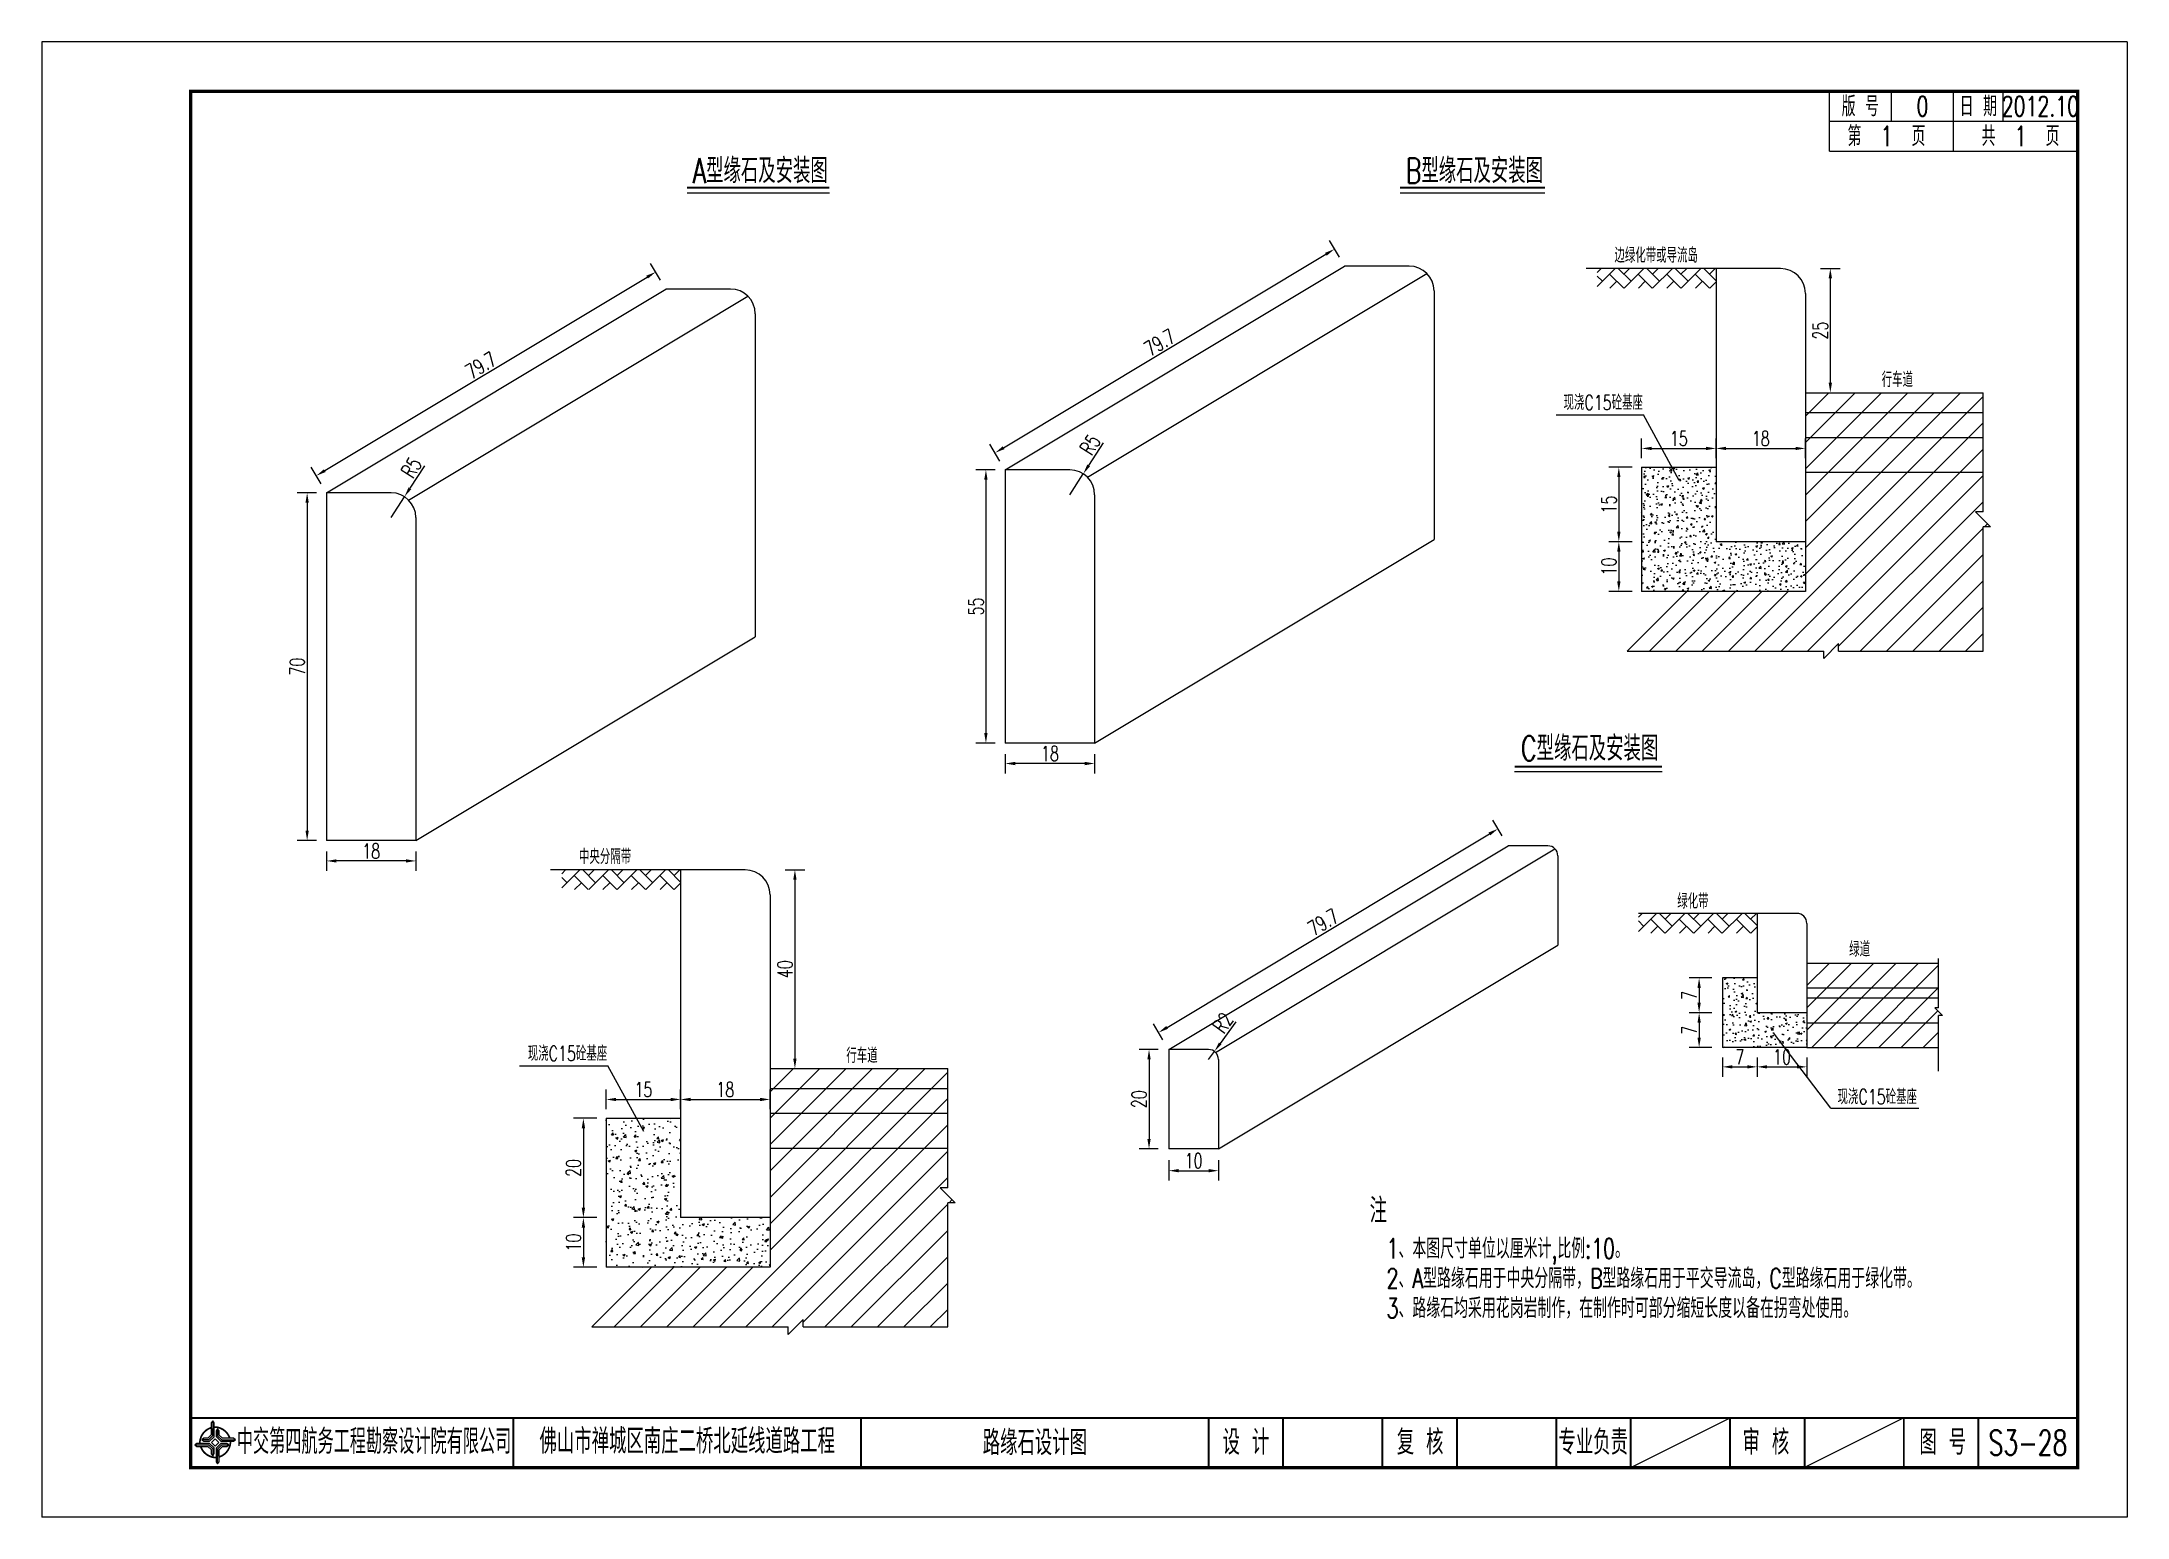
# Model space of a CAD drawing. Header units: millimetres. Extents: x 1502 to 1922, y 533 to 830.
import ezdxf
from ezdxf.enums import TextEntityAlignment as Align

# ---------------------------------------------------------------- set-up
doc = ezdxf.new("R2010")
doc.units = ezdxf.units.MM
doc.header["$LTSCALE"] = 5
doc.linetypes.add('HIDDEN', pattern=[0.375, 0.25, -0.125])
for name, color, linetype in [('1', 3, 'Continuous'), ('2', 2, 'HIDDEN'), ('图框', 7, 'Continuous'), ('尺寸', 2, 'Continuous'), ('尺寸标注', 2, 'Continuous'), ('文字字符', 7, 'Continuous'), ('路面结构', 2, 'Continuous')]:
    doc.layers.add(name, color=color, linetype=linetype)
doc.styles.get("Standard").update_dxf_attribs({"font": 'simplex1.shx', "width": 0.7, "bigfont": 'hztxt.shx'})
doc.dimstyles.new('比例1：10', dxfattribs={"dimtxt": 3, "dimasz": 2, "dimexe": 2, "dimexo": 1, "dimgap": 0.5, "dimtad": 1, "dimzin": 13, "dimdsep": 46, "dimtxsty": 'Standard', "dimcen": -0.09, "dimclrd": 4, "dimclre": 4, "dimclrt": 7, "dimaunit": 1, "dimazin": 0, "dimtfac": 0.0005, "dimtix": 1, "dimtmove": 2, "dimatfit": 3, "dimfxl": 0, "dimtolj": 1, "dimtzin": 13, "dimarcsym": 0})

msp = doc.modelspace()

# ---------------------------------------------------------------- texts
at = {"layer": '图框'}
for s, height, width, p in [('版 号', 4, 0.7, (1868.595, 817.412)), ('0', 4, 0.7, (1881.095, 817.412)), ('日 期', 4, 0.7, (1892.345, 817.412)), ('2012.10', 4, 0.7, (1904.845, 817.412)), ('中交第四航务工程勘察设计院有限公司', 5, 0.65, (1569.275, 548.66)), ('佛山市禅城区南庄二桥北延线道路工程', 5, 0.7, (1632.345, 548.727)), ('设 计', 5, 0.7, (1744.845, 548.507)), ('复 核', 5, 0.7, (1779.94, 548.507)), ('专业负责', 5, 0.7, (1814.791, 548.507)), ('审 核', 5, 0.7, (1849.565, 548.507)), ('图 号', 5, 0.7, (1885.184, 548.507))]:
    msp.add_text(s, height=height, dxfattribs=dict(at, width=width)).set_placement(p, align=Align.MIDDLE_CENTER)
at = {"layer": '文字字符', "width": 0.7}
for s, p in [('A型缘石及安装图', (1633.446, 801.957)), ('B型缘石及安装图', (1777.036, 801.957)), ('C型缘石及安装图', (1800.245, 685.687)), ('注', (1769.771, 592.651))]:
    msp.add_text(s, height=5, dxfattribs=at).set_placement(p)
at = {"layer": '文字字符', "color": 7, "width": 0.7}
for s, height, p in [('边绿化带或导流岛', 3, (1819.068, 785.933)), ('行车道', 3, (1872.897, 760.904)), ('现浇C15砼基座', 3, (1808.817, 756.3)), ('中央分隔带', 3, (1610.551, 664.889)), ('绿化带', 3, (1831.719, 655.913)), ('绿道', 3, (1866.344, 646.264)), ('现浇C15砼基座', 3, (1600.235, 625.272)), ('行车道', 3, (1664.38, 624.86)), ('现浇C15砼基座', 3, (1864.001, 616.56)), ('1、本图尺寸单位以厘米计,比例:10。', 4, (1773.174, 585.507)), ('2、A型路缘石用于中央分隔带，B型路缘石用于平交导流岛，C型路缘石用于绿化带。', 4, (1773.174, 579.507)), ('3、路缘石均采用花岗岩制作，在制作时可部分缩短长度以备在拐弯处使用。', 4, (1773.174, 573.507))]:
    msp.add_text(s, height=height, dxfattribs=at).set_placement(p)

# ---------------------------------------------------------------- blocks, each defined once
blk = doc.blocks.new('*D0')
at = {"layer": 'DEFPOINTS', "color": 0, "linetype": 'Continuous'}
for p in [(1712.1, 743.44), (1709.39, 739.24)]:
    blk.add_point(p, dxfattribs=at)
at = {"layer": '尺寸标注', "color": 4, "linetype": 'Continuous', "lineweight": -2}
for p, q in [((1716.09, 749.65), (1713.18, 745.13)), ((1709.39, 739.24), (1712.1, 743.44))]:
    blk.add_line(p, q, dxfattribs=at)
at = {"layer": '尺寸标注', "color": 4, "linetype": 'Continuous'}
blk.add_solid([(1712.9, 745.31), (1713.46, 744.95), (1712.1, 743.44)], dxfattribs=at)
at = {"layer": '尺寸标注', "color": 7, "linetype": 'Continuous', "insert": (1713.49, 749.31), "char_height": 3, "attachment_point": 5, "rotation": 57.2609}
blk.add_mtext('\\A1;R5', dxfattribs=at)
blk = doc.blocks.new('*D1')
at = {"layer": 'DEFPOINTS', "color": 0, "linetype": 'Continuous'}
for p in [(1840.81, 626.96), (1847.81, 626.96), (1847.81, 624.07)]:
    blk.add_point(p, dxfattribs=at)
at = {"layer": '尺寸标注', "color": 4, "linetype": 'Continuous', "lineweight": -2}
for p, q in [((1840.81, 625.96), (1840.81, 622.07)), ((1847.81, 625.96), (1847.81, 622.07)), ((1842.81, 624.07), (1845.81, 624.07))]:
    blk.add_line(p, q, dxfattribs=at)
at = {"layer": '尺寸标注', "color": 4, "linetype": 'Continuous'}
for points in [[(1842.81, 624.4), (1842.81, 623.74), (1840.81, 624.07)], [(1845.81, 624.4), (1845.81, 623.74), (1847.81, 624.07)]]:
    blk.add_solid(points, dxfattribs=at)
at = {"layer": '尺寸标注', "color": 7, "linetype": 'Continuous', "insert": (1844.31, 626.07), "char_height": 3, "attachment_point": 5}
blk.add_mtext('\\A1;7', dxfattribs=at)
blk = doc.blocks.new('*D2')
at = {"layer": 'DEFPOINTS', "color": 0, "linetype": 'Continuous'}
for p in [(1847.81, 626.96), (1857.81, 626.96), (1857.81, 624.07)]:
    blk.add_point(p, dxfattribs=at)
at = {"layer": '尺寸标注', "color": 4, "linetype": 'Continuous', "lineweight": -2}
for p, q in [((1847.81, 625.96), (1847.81, 622.07)), ((1857.81, 625.96), (1857.81, 622.07)), ((1849.81, 624.07), (1855.81, 624.07))]:
    blk.add_line(p, q, dxfattribs=at)
at = {"layer": '尺寸标注', "color": 4, "linetype": 'Continuous'}
for points in [[(1849.81, 624.4), (1849.81, 623.74), (1847.81, 624.07)], [(1855.81, 624.4), (1855.81, 623.74), (1857.81, 624.07)]]:
    blk.add_solid(points, dxfattribs=at)
at = {"layer": '尺寸标注', "color": 7, "linetype": 'Continuous', "insert": (1852.81, 626.07), "char_height": 3, "attachment_point": 5}
blk.add_mtext('\\A1;10', dxfattribs=at)
blk = doc.blocks.new('*D3')
at = {"layer": 'DEFPOINTS', "color": 0, "linetype": 'Continuous'}
for p in [(1839.65, 641.96), (1836.12, 634.96), (1839.65, 634.96)]:
    blk.add_point(p, dxfattribs=at)
at = {"layer": '尺寸标注', "color": 4, "linetype": 'Continuous', "lineweight": -2}
for p, q in [((1838.65, 641.96), (1834.12, 641.96)), ((1836.12, 639.96), (1836.12, 636.96)), ((1838.65, 634.96), (1834.12, 634.96))]:
    blk.add_line(p, q, dxfattribs=at)
at = {"layer": '尺寸标注', "color": 4, "linetype": 'Continuous'}
for points in [[(1835.79, 639.96), (1836.45, 639.96), (1836.12, 641.96)], [(1835.79, 636.96), (1836.45, 636.96), (1836.12, 634.96)]]:
    blk.add_solid(points, dxfattribs=at)
at = {"layer": '尺寸标注', "color": 7, "linetype": 'Continuous', "insert": (1834.12, 638.46), "char_height": 3, "attachment_point": 5, "rotation": 90}
blk.add_mtext('\\A1;7', dxfattribs=at)
blk = doc.blocks.new('*D4')
at = {"layer": 'DEFPOINTS', "color": 0, "linetype": 'Continuous'}
for p in [(1839.65, 634.96), (1836.12, 627.96), (1839.65, 627.96)]:
    blk.add_point(p, dxfattribs=at)
at = {"layer": '尺寸标注', "color": 4, "linetype": 'Continuous', "lineweight": -2}
for p, q in [((1838.65, 634.96), (1834.12, 634.96)), ((1836.12, 632.96), (1836.12, 629.96)), ((1838.65, 627.96), (1834.12, 627.96))]:
    blk.add_line(p, q, dxfattribs=at)
at = {"layer": '尺寸标注', "color": 4, "linetype": 'Continuous'}
for points in [[(1835.79, 632.96), (1836.45, 632.96), (1836.12, 634.96)], [(1835.79, 629.96), (1836.45, 629.96), (1836.12, 627.96)]]:
    blk.add_solid(points, dxfattribs=at)
at = {"layer": '尺寸标注', "color": 7, "linetype": 'Continuous', "insert": (1834.12, 631.46), "char_height": 3, "attachment_point": 5, "rotation": 90}
blk.add_mtext('\\A1;7', dxfattribs=at)
blk = doc.blocks.new('*D5')
at = {"layer": 'DEFPOINTS', "color": 0, "linetype": 'Continuous'}
for p in [(1839.53, 748.55), (1824.53, 745.61), (1839.53, 745.61)]:
    blk.add_point(p, dxfattribs=at)
at = {"layer": '尺寸标注', "color": 4, "linetype": 'Continuous', "lineweight": -2}
for p, q in [((1824.53, 746.61), (1824.53, 750.55)), ((1826.53, 748.55), (1837.53, 748.55)), ((1839.53, 746.61), (1839.53, 750.55))]:
    blk.add_line(p, q, dxfattribs=at)
at = {"layer": '尺寸标注', "color": 4, "linetype": 'Continuous'}
for points in [[(1826.53, 748.88), (1826.53, 748.22), (1824.53, 748.55)], [(1837.53, 748.88), (1837.53, 748.22), (1839.53, 748.55)]]:
    blk.add_solid(points, dxfattribs=at)
at = {"layer": '尺寸标注', "color": 7, "linetype": 'Continuous', "insert": (1832.03, 750.55), "char_height": 3, "attachment_point": 5}
blk.add_mtext('\\A1;15', dxfattribs=at)
blk = doc.blocks.new('*D6')
at = {"layer": 'DEFPOINTS', "color": 0, "linetype": 'Continuous'}
for p in [(1823.63, 744.77), (1819.95, 729.77), (1823.63, 729.77)]:
    blk.add_point(p, dxfattribs=at)
at = {"layer": '尺寸标注', "color": 4, "linetype": 'Continuous', "lineweight": -2}
for p, q in [((1822.63, 744.77), (1817.95, 744.77)), ((1819.95, 742.77), (1819.95, 731.77)), ((1822.63, 729.77), (1817.95, 729.77))]:
    blk.add_line(p, q, dxfattribs=at)
at = {"layer": '尺寸标注', "color": 4, "linetype": 'Continuous'}
for points in [[(1819.62, 742.77), (1820.28, 742.77), (1819.95, 744.77)], [(1819.62, 731.77), (1820.28, 731.77), (1819.95, 729.77)]]:
    blk.add_solid(points, dxfattribs=at)
at = {"layer": '尺寸标注', "color": 7, "linetype": 'Continuous', "insert": (1817.95, 737.27), "char_height": 3, "attachment_point": 5, "rotation": 90}
blk.add_mtext('\\A1;15', dxfattribs=at)
blk = doc.blocks.new('*D7')
at = {"layer": 'DEFPOINTS', "color": 0, "linetype": 'Continuous'}
for p in [(1823.63, 729.77), (1819.95, 719.77), (1823.63, 719.77)]:
    blk.add_point(p, dxfattribs=at)
at = {"layer": '尺寸标注', "color": 4, "linetype": 'Continuous', "lineweight": -2}
for p, q in [((1822.63, 729.77), (1817.95, 729.77)), ((1819.95, 727.77), (1819.95, 721.77)), ((1822.63, 719.77), (1817.95, 719.77))]:
    blk.add_line(p, q, dxfattribs=at)
at = {"layer": '尺寸标注', "color": 4, "linetype": 'Continuous'}
for points in [[(1819.62, 727.77), (1820.28, 727.77), (1819.95, 729.77)], [(1819.62, 721.77), (1820.28, 721.77), (1819.95, 719.77)]]:
    blk.add_solid(points, dxfattribs=at)
at = {"layer": '尺寸标注', "color": 7, "linetype": 'Continuous', "insert": (1817.95, 724.77), "char_height": 3, "attachment_point": 5, "rotation": 90}
blk.add_mtext('\\A1;10', dxfattribs=at)
blk = doc.blocks.new('*D8')
at = {"layer": 'DEFPOINTS', "color": 0, "linetype": 'Continuous'}
for p in [(1857.53, 748.55), (1839.53, 745.61), (1857.53, 745.61)]:
    blk.add_point(p, dxfattribs=at)
at = {"layer": '尺寸标注', "color": 4, "linetype": 'Continuous', "lineweight": -2}
for p, q in [((1839.53, 746.61), (1839.53, 750.55)), ((1841.53, 748.55), (1855.53, 748.55)), ((1857.53, 746.61), (1857.53, 750.55))]:
    blk.add_line(p, q, dxfattribs=at)
at = {"layer": '尺寸标注', "color": 4, "linetype": 'Continuous'}
for points in [[(1841.53, 748.88), (1841.53, 748.22), (1839.53, 748.55)], [(1855.53, 748.88), (1855.53, 748.22), (1857.53, 748.55)]]:
    blk.add_solid(points, dxfattribs=at)
at = {"layer": '尺寸标注', "color": 7, "linetype": 'Continuous', "insert": (1848.53, 750.55), "char_height": 3, "attachment_point": 5}
blk.add_mtext('\\A1;18', dxfattribs=at)
blk = doc.blocks.new('*D9')
at = {"layer": 'DEFPOINTS', "color": 0, "linetype": 'Continuous'}
for p in [(1859.57, 784.77), (1859.57, 759.77), (1862.54, 759.77)]:
    blk.add_point(p, dxfattribs=at)
at = {"layer": '尺寸标注', "color": 4, "linetype": 'Continuous', "lineweight": -2}
for p, q in [((1860.57, 784.77), (1864.54, 784.77)), ((1862.54, 782.77), (1862.54, 761.77)), ((1860.57, 759.77), (1864.54, 759.77))]:
    blk.add_line(p, q, dxfattribs=at)
at = {"layer": '尺寸标注', "color": 4, "linetype": 'Continuous'}
for points in [[(1862.21, 782.77), (1862.88, 782.77), (1862.54, 784.77)], [(1862.21, 761.77), (1862.88, 761.77), (1862.54, 759.77)]]:
    blk.add_solid(points, dxfattribs=at)
at = {"layer": '尺寸标注', "color": 7, "linetype": 'Continuous', "insert": (1860.54, 772.27), "char_height": 3, "attachment_point": 5, "rotation": 90}
blk.add_mtext('\\A1;25', dxfattribs=at)
blk = doc.blocks.new('*D10')
at = {"layer": 'DEFPOINTS', "color": 0}
for p in [(1728.2, 627.56), (1725.34, 607.56), (1728.2, 607.56)]:
    blk.add_point(p, dxfattribs=at)
at = {"layer": '尺寸标注', "color": 4, "lineweight": -2}
for p, q in [((1727.2, 627.56), (1723.34, 627.56)), ((1725.34, 625.56), (1725.34, 609.56)), ((1727.2, 607.56), (1723.34, 607.56))]:
    blk.add_line(p, q, dxfattribs=at)
at = {"layer": '尺寸标注', "color": 4}
for points in [[(1725.01, 625.56), (1725.67, 625.56), (1725.34, 627.56)], [(1725.01, 609.56), (1725.67, 609.56), (1725.34, 607.56)]]:
    blk.add_solid(points, dxfattribs=at)
at = {"layer": '尺寸标注', "color": 7, "insert": (1723.34, 617.56), "char_height": 3, "attachment_point": 5, "rotation": 90}
blk.add_mtext('\\A1;20', dxfattribs=at)
blk = doc.blocks.new('*D11')
at = {"layer": 'DEFPOINTS', "color": 0}
for p in [(1795.61, 671.99), (1796.99, 669.69), (1728.64, 628.68)]:
    blk.add_point(p, dxfattribs=at)
at = {"layer": '尺寸标注', "color": 4, "lineweight": -2}
for p, q in [((1796.47, 670.54), (1794.58, 673.7)), ((1728.98, 632.01), (1793.89, 670.96)), ((1728.13, 629.54), (1726.23, 632.7))]:
    blk.add_line(p, q, dxfattribs=at)
at = {"layer": '尺寸标注', "color": 4}
for points in [[(1793.72, 671.24), (1794.06, 670.67), (1795.61, 671.99)], [(1728.81, 632.3), (1729.15, 631.73), (1727.26, 630.98)]]:
    blk.add_solid(points, dxfattribs=at)
at = {"layer": '尺寸标注', "color": 7, "insert": (1760.41, 653.2), "char_height": 3, "attachment_point": 5, "rotation": 30.9638}
blk.add_mtext('\\A1;79.7', dxfattribs=at)
blk = doc.blocks.new('*D12')
at = {"layer": 'DEFPOINTS', "color": 0}
for p in [(1738.5, 627.17), (1737.32, 625.56)]:
    blk.add_point(p, dxfattribs=at)
at = {"layer": '尺寸标注', "color": 4, "lineweight": -2}
for p, q in [((1742.85, 633.13), (1739.68, 628.79)), ((1737.32, 625.56), (1738.5, 627.17))]:
    blk.add_line(p, q, dxfattribs=at)
at = {"layer": '尺寸标注', "color": 4}
blk.add_solid([(1739.41, 628.98), (1739.95, 628.59), (1738.5, 627.17)], dxfattribs=at)
at = {"layer": '尺寸标注', "color": 7, "insert": (1740.24, 632.95), "char_height": 3, "attachment_point": 5, "rotation": 53.8425}
blk.add_mtext('\\A1;R2', dxfattribs=at)
blk = doc.blocks.new('*D13')
at = {"layer": 'DEFPOINTS', "color": 0}
for p in [(1729.32, 606.29), (1739.32, 606.29), (1739.32, 603.17)]:
    blk.add_point(p, dxfattribs=at)
at = {"layer": '尺寸标注', "color": 4, "lineweight": -2}
for p, q in [((1729.32, 605.29), (1729.32, 601.17)), ((1739.32, 605.29), (1739.32, 601.17)), ((1731.32, 603.17), (1737.32, 603.17))]:
    blk.add_line(p, q, dxfattribs=at)
at = {"layer": '尺寸标注', "color": 4}
for points in [[(1731.32, 603.51), (1731.32, 602.84), (1729.32, 603.17)], [(1737.32, 603.51), (1737.32, 602.84), (1739.32, 603.17)]]:
    blk.add_solid(points, dxfattribs=at)
at = {"layer": '尺寸标注', "color": 7, "insert": (1734.32, 605.17), "char_height": 3, "attachment_point": 5}
blk.add_mtext('\\A1;10', dxfattribs=at)
blk = doc.blocks.new('*D14')
at = {"layer": 'DEFPOINTS', "color": 0}
for p in [(1696.39, 688.01), (1696.39, 685.13), (1714.39, 688.01)]:
    blk.add_point(p, dxfattribs=at)
at = {"layer": '尺寸标注', "color": 4, "lineweight": -2}
for p, q in [((1696.39, 687.01), (1696.39, 683.13)), ((1712.39, 685.13), (1698.39, 685.13)), ((1714.39, 687.01), (1714.39, 683.13))]:
    blk.add_line(p, q, dxfattribs=at)
at = {"layer": '尺寸标注', "color": 4}
for points in [[(1698.39, 685.46), (1698.39, 684.79), (1696.39, 685.13)], [(1712.39, 685.46), (1712.39, 684.79), (1714.39, 685.13)]]:
    blk.add_solid(points, dxfattribs=at)
at = {"layer": '尺寸标注', "color": 7, "insert": (1705.39, 687.13), "char_height": 3, "attachment_point": 5}
blk.add_mtext('\\A1;18', dxfattribs=at)
blk = doc.blocks.new('*D15')
at = {"layer": 'DEFPOINTS', "color": 0}
for p in [(1695.38, 744.24), (1692.49, 689.24), (1695.38, 689.24)]:
    blk.add_point(p, dxfattribs=at)
at = {"layer": '尺寸标注', "color": 4, "lineweight": -2}
for p, q in [((1694.38, 744.24), (1690.49, 744.24)), ((1692.49, 742.24), (1692.49, 691.24)), ((1694.38, 689.24), (1690.49, 689.24))]:
    blk.add_line(p, q, dxfattribs=at)
at = {"layer": '尺寸标注', "color": 4}
for points in [[(1692.15, 742.24), (1692.82, 742.24), (1692.49, 744.24)], [(1692.15, 691.24), (1692.82, 691.24), (1692.49, 689.24)]]:
    blk.add_solid(points, dxfattribs=at)
at = {"layer": '尺寸标注', "color": 7, "insert": (1690.49, 716.74), "char_height": 3, "attachment_point": 5, "rotation": 90}
blk.add_mtext('\\A1;55', dxfattribs=at)
blk = doc.blocks.new('*D16')
at = {"layer": 'DEFPOINTS', "color": 0}
for p in [(1762.68, 788.67), (1764.18, 786.16), (1695.84, 745.16)]:
    blk.add_point(p, dxfattribs=at)
at = {"layer": '尺寸标注', "color": 4, "lineweight": -2}
for p, q in [((1763.67, 787.02), (1761.65, 790.38)), ((1696.05, 748.69), (1760.96, 787.64)), ((1695.32, 746.01), (1693.31, 749.38))]:
    blk.add_line(p, q, dxfattribs=at)
at = {"layer": '尺寸标注', "color": 4}
for points in [[(1760.79, 787.92), (1761.13, 787.35), (1762.68, 788.67)], [(1695.88, 748.98), (1696.22, 748.41), (1694.34, 747.66)]]:
    blk.add_solid(points, dxfattribs=at)
at = {"layer": '尺寸标注', "color": 7, "insert": (1727.48, 769.88), "char_height": 3, "attachment_point": 5, "rotation": 30.9638}
blk.add_mtext('\\A1;79.7', dxfattribs=at)
blk = doc.blocks.new('*D20')
at = {"layer": 'DEFPOINTS', "color": 0, "linetype": 'Continuous'}
for p in [(1575.41, 738.84), (1572.7, 734.63)]:
    blk.add_point(p, dxfattribs=at)
at = {"layer": '尺寸标注', "color": 4, "linetype": 'Continuous', "lineweight": -2}
for p, q in [((1579.4, 745.05), (1576.49, 740.52)), ((1572.7, 734.63), (1575.41, 738.84))]:
    blk.add_line(p, q, dxfattribs=at)
at = {"layer": '尺寸标注', "color": 4, "linetype": 'Continuous'}
blk.add_solid([(1576.21, 740.7), (1576.77, 740.34), (1575.41, 738.84)], dxfattribs=at)
at = {"layer": '尺寸标注', "color": 7, "linetype": 'Continuous', "insert": (1576.8, 744.71), "char_height": 3, "attachment_point": 5, "rotation": 57.2609}
blk.add_mtext('\\A1;R5', dxfattribs=at)
blk = doc.blocks.new('*D17')
at = {"layer": 'DEFPOINTS', "color": 0}
for p in [(1559.7, 668.41), (1577.7, 668.41), (1559.7, 665.52)]:
    blk.add_point(p, dxfattribs=at)
at = {"layer": '尺寸标注', "color": 4, "lineweight": -2}
for p, q in [((1559.7, 667.41), (1559.7, 663.52)), ((1575.7, 665.52), (1561.7, 665.52)), ((1577.7, 667.41), (1577.7, 663.52))]:
    blk.add_line(p, q, dxfattribs=at)
at = {"layer": '尺寸标注', "color": 4}
for points in [[(1561.7, 665.85), (1561.7, 665.19), (1559.7, 665.52)], [(1575.7, 665.85), (1575.7, 665.19), (1577.7, 665.52)]]:
    blk.add_solid(points, dxfattribs=at)
at = {"layer": '尺寸标注', "color": 7, "insert": (1568.7, 667.52), "char_height": 3, "attachment_point": 5}
blk.add_mtext('\\A1;18', dxfattribs=at)
blk = doc.blocks.new('*D18')
at = {"layer": 'DEFPOINTS', "color": 0}
for p in [(1558.69, 739.63), (1555.8, 669.63), (1558.69, 669.63)]:
    blk.add_point(p, dxfattribs=at)
at = {"layer": '尺寸标注', "color": 4, "lineweight": -2}
for p, q in [((1557.69, 739.63), (1553.8, 739.63)), ((1555.8, 737.63), (1555.8, 671.63)), ((1557.69, 669.63), (1553.8, 669.63))]:
    blk.add_line(p, q, dxfattribs=at)
at = {"layer": '尺寸标注', "color": 4}
for points in [[(1555.46, 737.63), (1556.13, 737.63), (1555.8, 739.63)], [(1555.46, 671.63), (1556.13, 671.63), (1555.8, 669.63)]]:
    blk.add_solid(points, dxfattribs=at)
at = {"layer": '尺寸标注', "color": 7, "insert": (1553.8, 704.63), "char_height": 3, "attachment_point": 5, "rotation": 90}
blk.add_mtext('\\A1;70', dxfattribs=at)
blk = doc.blocks.new('*D19')
at = {"layer": 'DEFPOINTS', "color": 0}
for p in [(1625.99, 784.06), (1627.49, 781.56), (1559.15, 740.55)]:
    blk.add_point(p, dxfattribs=at)
at = {"layer": '尺寸标注', "color": 4, "lineweight": -2}
for p, q in [((1626.98, 782.42), (1624.96, 785.78)), ((1559.36, 744.09), (1624.27, 783.03)), ((1558.63, 741.41), (1556.62, 744.77))]:
    blk.add_line(p, q, dxfattribs=at)
at = {"layer": '尺寸标注', "color": 4}
for points in [[(1624.1, 783.32), (1624.44, 782.75), (1625.99, 784.06)], [(1559.19, 744.37), (1559.53, 743.8), (1557.65, 743.06)]]:
    blk.add_solid(points, dxfattribs=at)
at = {"layer": '尺寸标注', "color": 7, "insert": (1590.79, 765.28), "char_height": 3, "attachment_point": 5, "rotation": 30.9638}
blk.add_mtext('\\A1;79.7', dxfattribs=at)
blk = doc.blocks.new('*D21')
at = {"layer": 'DEFPOINTS', "color": 0, "linetype": 'Continuous'}
for p in [(1631.01, 617.51), (1616.01, 614.57), (1631.01, 614.57)]:
    blk.add_point(p, dxfattribs=at)
at = {"layer": '尺寸标注', "color": 4, "linetype": 'Continuous', "lineweight": -2}
for p, q in [((1616.01, 615.57), (1616.01, 619.51)), ((1618.01, 617.51), (1629.01, 617.51)), ((1631.01, 615.57), (1631.01, 619.51))]:
    blk.add_line(p, q, dxfattribs=at)
at = {"layer": '尺寸标注', "color": 4, "linetype": 'Continuous'}
for points in [[(1618.01, 617.84), (1618.01, 617.17), (1616.01, 617.51)], [(1629.01, 617.84), (1629.01, 617.17), (1631.01, 617.51)]]:
    blk.add_solid(points, dxfattribs=at)
at = {"layer": '尺寸标注', "color": 7, "linetype": 'Continuous', "insert": (1623.51, 619.51), "char_height": 3, "attachment_point": 5}
blk.add_mtext('\\A1;15', dxfattribs=at)
blk = doc.blocks.new('*D22')
at = {"layer": 'DEFPOINTS', "color": 0, "linetype": 'Continuous'}
for p in [(1615.11, 613.72), (1611.43, 593.72), (1615.11, 593.72)]:
    blk.add_point(p, dxfattribs=at)
at = {"layer": '尺寸标注', "color": 4, "linetype": 'Continuous', "lineweight": -2}
for p, q in [((1614.11, 613.72), (1609.43, 613.72)), ((1611.43, 611.72), (1611.43, 595.72)), ((1614.11, 593.72), (1609.43, 593.72))]:
    blk.add_line(p, q, dxfattribs=at)
at = {"layer": '尺寸标注', "color": 4, "linetype": 'Continuous'}
for points in [[(1611.1, 611.72), (1611.77, 611.72), (1611.43, 613.72)], [(1611.1, 595.72), (1611.77, 595.72), (1611.43, 593.72)]]:
    blk.add_solid(points, dxfattribs=at)
at = {"layer": '尺寸标注', "color": 7, "linetype": 'Continuous', "insert": (1609.43, 603.72), "char_height": 3, "attachment_point": 5, "rotation": 90}
blk.add_mtext('\\A1;20', dxfattribs=at)
blk = doc.blocks.new('*D23')
at = {"layer": 'DEFPOINTS', "color": 0, "linetype": 'Continuous'}
for p in [(1615.11, 593.72), (1611.43, 583.72), (1615.11, 583.72)]:
    blk.add_point(p, dxfattribs=at)
at = {"layer": '尺寸标注', "color": 4, "linetype": 'Continuous', "lineweight": -2}
for p, q in [((1614.11, 593.72), (1609.43, 593.72)), ((1611.43, 591.72), (1611.43, 585.72)), ((1614.11, 583.72), (1609.43, 583.72))]:
    blk.add_line(p, q, dxfattribs=at)
at = {"layer": '尺寸标注', "color": 4, "linetype": 'Continuous'}
for points in [[(1611.1, 591.72), (1611.77, 591.72), (1611.43, 593.72)], [(1611.1, 585.72), (1611.77, 585.72), (1611.43, 583.72)]]:
    blk.add_solid(points, dxfattribs=at)
at = {"layer": '尺寸标注', "color": 7, "linetype": 'Continuous', "insert": (1609.43, 588.72), "char_height": 3, "attachment_point": 5, "rotation": 90}
blk.add_mtext('\\A1;10', dxfattribs=at)
blk = doc.blocks.new('*D24')
at = {"layer": 'DEFPOINTS', "color": 0, "linetype": 'Continuous'}
for p in [(1649.01, 617.51), (1631.01, 614.57), (1649.01, 614.57)]:
    blk.add_point(p, dxfattribs=at)
at = {"layer": '尺寸标注', "color": 4, "linetype": 'Continuous', "lineweight": -2}
for p, q in [((1631.01, 615.57), (1631.01, 619.51)), ((1633.01, 617.51), (1647.01, 617.51)), ((1649.01, 615.57), (1649.01, 619.51))]:
    blk.add_line(p, q, dxfattribs=at)
at = {"layer": '尺寸标注', "color": 4, "linetype": 'Continuous'}
for points in [[(1633.01, 617.84), (1633.01, 617.17), (1631.01, 617.51)], [(1647.01, 617.84), (1647.01, 617.17), (1649.01, 617.51)]]:
    blk.add_solid(points, dxfattribs=at)
at = {"layer": '尺寸标注', "color": 7, "linetype": 'Continuous', "insert": (1640.01, 619.51), "char_height": 3, "attachment_point": 5}
blk.add_mtext('\\A1;18', dxfattribs=at)
blk = doc.blocks.new('*D25')
at = {"layer": 'DEFPOINTS', "color": 0, "linetype": 'Continuous'}
for p in [(1651.05, 663.72), (1651.05, 623.72), (1654.03, 623.72)]:
    blk.add_point(p, dxfattribs=at)
at = {"layer": '尺寸标注', "color": 4, "linetype": 'Continuous', "lineweight": -2}
for p, q in [((1652.05, 663.72), (1656.03, 663.72)), ((1654.03, 661.72), (1654.03, 625.72)), ((1652.05, 623.72), (1656.03, 623.72))]:
    blk.add_line(p, q, dxfattribs=at)
at = {"layer": '尺寸标注', "color": 4, "linetype": 'Continuous'}
for points in [[(1653.69, 661.72), (1654.36, 661.72), (1654.03, 663.72)], [(1653.69, 625.72), (1654.36, 625.72), (1654.03, 623.72)]]:
    blk.add_solid(points, dxfattribs=at)
at = {"layer": '尺寸标注', "color": 7, "linetype": 'Continuous', "insert": (1652.03, 643.72), "char_height": 3, "attachment_point": 5, "rotation": 90}
blk.add_mtext('\\A1;40', dxfattribs=at)
blk = doc.blocks.new('series')
at = {"width": 0.75}
for tag, height, p in [('页码', 4, (-35, -19)), ('图名', 5, (-220, -282)), ('图号', 5, (-20, -282))]:
    blk.add_attdef(tag, text='', height=height, dxfattribs=at).set_placement(p, align=Align.MIDDLE_CENTER)
blk = doc.blocks.new('tb')
at = {"lineweight": -3}
h = blk.add_hatch(color=256, dxfattribs=at)
h.paths.add_polyline_path([(-1.23, -0.13), (-3.78, -0.14), (-4.14, -0.41), (-1.4, -0.44), (-0.56, -1.24), (-0.54, -2.62), (-0.27, -2.2), (-0.26, -1.06)])
h.paths.add_polyline_path([(0.13, -1.08), (0.14, -3.86), (0.41, -4.26), (0.44, -1.24), (1.25, -0.43), (2.66, -0.43), (2.26, -0.16), (1.07, -0.15)])
h.paths.add_polyline_path([(1.08, 0.3), (3.62, 0.3), (4.02, 0.56), (1.25, 0.57), (0.43, 1.39), (0.43, 2.8), (0.16, 2.41), (0.15, 1.24)])
h.paths.add_polyline_path([(-0.28, 1.21), (-0.28, 3.99), (-0.56, 4.39), (-0.57, 1.41), (-1.38, 0.6), (-2.74, 0.56), (-2.33, 0.3), (-1.2, 0.29)])
for p, q in [((-0.56, 4.39), (-0.57, 1.41)), ((-1.38, 0.6), (-2.74, 0.56)), ((-0.57, 1.41), (-1.38, 0.6)), ((0.43, 2.8), (0.43, 1.39)), ((0.43, 1.39), (1.25, 0.57)), ((1.25, 0.57), (4.02, 0.56)), ((-4.14, -0.41), (-1.4, -0.44)), ((-1.4, -0.44), (-0.56, -1.24)), ((-0.56, -1.24), (-0.54, -2.62)), ((0.41, -4.26), (0.44, -1.24)), ((0.44, -1.24), (1.25, -0.43)), ((1.25, -0.43), (2.66, -0.43))]:
    blk.add_line(p, q, dxfattribs=at)
at = {"lineweight": -3, "flags": 128}
for points in [[(-0.9, 3.99), (-0.9, 1.58), (-1.53, 0.91), (-2.34, 0.91), (-2.74, 0.56), (-2.33, 0.3), (-1.2, 0.29), (-0.28, 1.21), (-0.28, 3.99), (-0.56, 4.39)], [(-0.04, 0.77), (0.68, 0.04), (-0.04, -0.69), (-0.77, 0.05)], [(3.62, 0.92), (1.43, 0.92), (0.77, 1.54), (0.77, 2.38), (0.43, 2.8), (0.16, 2.41), (0.15, 1.24), (1.08, 0.3), (3.62, 0.3), (4.02, 0.56)], [(-3.73, -0.76), (-1.54, -0.76), (-0.89, -1.39), (-0.89, -2.21), (-0.54, -2.62), (-0.27, -2.2), (-0.26, -1.06), (-1.23, -0.13), (-3.78, -0.14), (-4.14, -0.41)], [(0.75, -3.85), (0.75, -1.43), (1.4, -0.78), (2.26, -0.78), (2.66, -0.43), (2.26, -0.16), (1.07, -0.15), (0.13, -1.08), (0.14, -3.86), (0.41, -4.26)]]:
    blk.add_lwpolyline(points, close=True, dxfattribs=at)
at = {"lineweight": -3, "const_width": 0.35, "flags": 128}
for points in [[(-0.9, 3.02, 0.324167), (-3.16, -0.14)], [(2.88, 0.92, 0.324403), (-0.24, 3.15)], [(0.75, -2.86, 0.325418), (3.02, 0.26)], [(-2.98, -0.76, 0.322976), (0.14, -2.98)]]:
    blk.add_lwpolyline(points, format="xyb", dxfattribs=at)
blk = doc.blocks.new('123')
at = {"color": 7}
for p, q in [((1502.34, 830.41), (1502.34, 533.41)), ((1502.34, 830.41), (1502.34, 533.41)), ((1502.34, 830.41), (1502.34, 533.41)), ((1922.34, 830.41), (1502.34, 830.41)), ((1502.34, 830.41), (1502.34, 533.41)), ((1922.34, 830.41), (1922.34, 533.41)), ((1922.34, 533.41), (1502.34, 533.41)), ((1922.34, 533.41), (1502.34, 533.41))]:
    blk.add_line(p, q, dxfattribs=at)

# ---------------------------------------------------------------- dimensions: what is measured, and where the dimension line sits
at = {"layer": '尺寸标注'}
for p1, p2, distance, picture, middle in [((1695.839, 745.157), (1764.181, 786.162), 2.922, '*D16', (1727.478, 769.88)), ((1559.149, 740.552), (1627.492, 781.558), 2.922, '*D19', (1590.788, 765.276)), ((1728.644, 628.681), (1796.986, 669.687), 2.683, '*D11', (1760.405, 653.2))]:
    dim = msp.add_aligned_dim(p1=p1, p2=p2, distance=distance, dimstyle='比例1：10', override={"dimtxsty": 'Standard'}, dxfattribs=at)
    dim.commit()
    dim.dimension.update_dxf_attribs({"geometry": picture, "text_midpoint": middle})
at = {"layer": '尺寸标注', "linetype": 'Continuous', "ltscale": 2}
dim = msp.add_linear_dim(base=(1862.545, 759.768), p1=(1859.568, 784.768), p2=(1859.568, 759.768), angle=90, text='25', dimstyle='比例1：10', override={"dimtxsty": 'Standard'}, dxfattribs=at)
dim.commit()
dim.dimension.update_dxf_attribs({"geometry": '*D9', "text_midpoint": (1860.545, 772.268)})
for center, mpoint, picture, middle in [((1709.391, 739.237), (1712.095, 743.443), '*D0', (1713.49, 749.311)), ((1572.701, 734.633), (1575.405, 738.838), '*D20', (1576.8, 744.706))]:
    dim = msp.add_radius_dim(center=center, mpoint=mpoint, dimstyle='比例1：10', override={"dimtxsty": 'Standard'}, dxfattribs=at)
    dim.commit()
    dim.dimension.update_dxf_attribs({"geometry": picture, "text_midpoint": middle})
for base, p1, p2, picture, middle in [((1839.527, 748.551), (1824.527, 745.611), (1839.527, 745.611), '*D5', (1832.027, 750.551)), ((1857.527, 748.551), (1839.527, 745.611), (1857.527, 745.611), '*D8', (1848.527, 750.551)), ((1847.809, 624.07), (1840.809, 626.958), (1847.809, 626.958), '*D1', (1844.309, 626.07)), ((1857.809, 624.07), (1847.809, 626.958), (1857.809, 626.958), '*D2', (1852.809, 626.07)), ((1631.01, 617.507), (1616.01, 614.567), (1631.01, 614.567), '*D21', (1623.51, 619.507)), ((1649.01, 617.507), (1631.01, 614.567), (1649.01, 614.567), '*D24', (1640.01, 619.507))]:
    dim = msp.add_linear_dim(base=base, p1=p1, p2=p2, dimstyle='比例1：10', override={"dimtxsty": 'Standard'}, dxfattribs=at)
    dim.commit()
    dim.dimension.update_dxf_attribs({"geometry": picture, "text_midpoint": middle})
at = {"layer": '尺寸标注'}
for base, p1, p2, picture, middle in [((1692.488, 689.237), (1695.377, 744.237), (1695.377, 689.237), '*D15', (1690.488, 716.737)), ((1555.798, 669.633), (1558.688, 739.633), (1558.688, 669.633), '*D18', (1553.798, 704.633)), ((1725.339, 607.557), (1728.196, 627.557), (1728.196, 607.557), '*D10', (1723.339, 617.557))]:
    dim = msp.add_linear_dim(base=base, p1=p1, p2=p2, angle=90, dimstyle='比例1：10', override={"dimtxsty": 'Standard'}, dxfattribs=at)
    dim.commit()
    dim.dimension.update_dxf_attribs({"geometry": picture, "text_midpoint": middle})
at = {"layer": '尺寸标注', "linetype": 'Continuous', "ltscale": 2}
for base, p1, p2, picture, middle in [((1819.949, 729.768), (1823.625, 744.768), (1823.625, 729.768), '*D6', (1817.949, 737.268)), ((1819.949, 719.768), (1823.625, 729.768), (1823.625, 719.768), '*D7', (1817.949, 724.768)), ((1654.028, 623.724), (1651.051, 663.724), (1651.051, 623.724), '*D25', (1652.028, 643.724)), ((1836.121, 634.958), (1839.653, 641.958), (1839.653, 634.958), '*D3', (1834.121, 638.458)), ((1836.121, 627.958), (1839.653, 634.958), (1839.653, 627.958), '*D4', (1834.121, 631.458)), ((1611.432, 593.724), (1615.108, 613.724), (1615.108, 593.724), '*D22', (1609.432, 603.724)), ((1611.432, 583.724), (1615.108, 593.724), (1615.108, 583.724), '*D23', (1609.432, 588.724))]:
    dim = msp.add_linear_dim(base=base, p1=p1, p2=p2, angle=90, dimstyle='比例1：10', override={"dimtxsty": 'Standard'}, dxfattribs=at)
    dim.commit()
    dim.dimension.update_dxf_attribs({"geometry": picture, "text_midpoint": middle})
at = {"layer": '尺寸标注'}
for base, p1, p2, picture, middle in [((1696.391, 685.125), (1714.391, 688.012), (1696.391, 688.012), '*D14', (1705.391, 687.125)), ((1559.701, 665.521), (1577.701, 668.407), (1559.701, 668.407), '*D17', (1568.701, 667.521)), ((1739.318, 603.172), (1729.318, 606.292), (1739.318, 606.292), '*D13', (1734.318, 605.172))]:
    dim = msp.add_linear_dim(base=base, p1=p1, p2=p2, dimstyle='比例1：10', override={"dimtxsty": 'Standard'}, dxfattribs=at)
    dim.commit()
    dim.dimension.update_dxf_attribs({"geometry": picture, "text_midpoint": middle})
dim = msp.add_radius_dim(center=(1737.318, 625.557), mpoint=(1738.498, 627.171), dimstyle='比例1：10', override={"dimtxsty": 'Standard'}, dxfattribs=at)
dim.commit()
dim.dimension.update_dxf_attribs({"geometry": '*D12', "text_midpoint": (1740.241, 632.945)})

# ---------------------------------------------------------------- hatches: boundary and pattern name
at = {"layer": '2', "linetype": 'Continuous'}
h = msp.add_hatch(dxfattribs=at)
h.set_pattern_fill('ANSI31', color=2, scale=30, style=0)
h.set_pattern_definition([(45, (-3301.0784, 1806.6242), (-2.6516504, 2.6516504), [])])
h.paths.add_polyline_path([(1893.309, 750.768), (1893.309, 755.768), (1857.527, 755.768), (1857.527, 750.768)])
h.paths.add_polyline_path([(1893.309, 755.768), (1893.309, 759.768), (1857.527, 759.768), (1857.527, 755.768)])
h.paths.add_polyline_path([(1893.309, 743.768), (1893.309, 750.768), (1857.527, 750.768), (1857.527, 743.768)])
h.paths.add_polyline_path([(1857.527, 743.768), (1857.527, 729.768), (1857.527, 719.768), (1833.654, 719.768), (1821.654, 707.768), (1861.214, 707.768), (1861.214, 706.268), (1864.214, 709.268), (1864.214, 707.768), (1893.309, 707.768), (1893.309, 732.779), (1894.809, 732.779), (1891.809, 735.779), (1893.309, 735.779), (1893.309, 743.768)])
h = msp.add_hatch(dxfattribs=at)
h.set_pattern_fill('ANSI31', color=2, scale=30, style=0)
h.set_pattern_definition([(45, (-3509.5953, 1670.5803), (-2.6516504, 2.6516504), [])])
h.paths.add_polyline_path([(1684.792, 614.724), (1684.792, 619.724), (1649.01, 619.724), (1649.01, 614.724)])
h.paths.add_polyline_path([(1684.792, 619.724), (1684.792, 623.724), (1649.01, 623.724), (1649.01, 619.724)])
h.paths.add_polyline_path([(1684.792, 607.724), (1684.792, 614.724), (1649.01, 614.724), (1649.01, 607.724)])
h.paths.add_polyline_path([(1649.01, 607.724), (1649.01, 593.724), (1649.01, 583.724), (1625.137, 583.724), (1613.137, 571.724), (1652.697, 571.724), (1652.697, 570.224), (1655.697, 573.224), (1655.697, 571.724), (1684.792, 571.724), (1684.792, 596.735), (1686.292, 596.735), (1683.292, 599.735), (1684.792, 599.735), (1684.792, 607.724)])
at = {"layer": '尺寸'}
h = msp.add_hatch(dxfattribs=at)
h.set_pattern_fill('AR-HBONE', color=256, scale=0.02, style=0)
h.set_pattern_definition([(45, (1625.5624, 720.403), (3e-16, 2.873682), [6.096, -2.032]), (135, (1626.9992, 721.8398), (3e-16, 2.873682), [6.096, -2.032])])
h.paths.add_polyline_path([(1839.527, 784.768), (1815.597, 784.768), (1815.597, 780.788), (1839.527, 780.788)])
h = msp.add_hatch(dxfattribs=at)
h.set_pattern_fill('AR-HBONE', color=256, scale=0.02, style=0)
h.set_pattern_definition([(45, (1417.0455, 599.3591), (3e-16, 2.873682), [6.096, -2.032]), (135, (1418.4823, 600.796), (3e-16, 2.873682), [6.096, -2.032])])
h.paths.add_polyline_path([(1631.01, 663.724), (1607.08, 663.724), (1607.08, 659.744), (1631.01, 659.744)])
h = msp.add_hatch(dxfattribs=at)
h.set_pattern_fill('AR-HBONE', color=256, scale=0.02, style=0)
h.set_pattern_definition([(45, (1633.8445, 590.5926), (3e-16, 2.873682), [6.096, -2.032]), (135, (1635.2813, 592.0294), (3e-16, 2.873682), [6.096, -2.032])])
h.paths.add_polyline_path([(1847.809, 654.958), (1823.88, 654.958), (1823.88, 650.978), (1847.809, 650.978)])
h = msp.add_hatch(dxfattribs=at)
h.set_pattern_fill('ANSI31', color=256, style=0)
h.set_pattern_definition([(45, (1631.8445, 580.5926), (-2.245064, 2.245064), [])])
h.paths.add_polyline_path([(1884.348, 639.958), (1884.348, 644.958), (1857.809, 644.958), (1857.809, 639.958)])
h.paths.add_polyline_path([(1857.809, 639.958), (1857.809, 637.958), (1884.348, 637.958), (1884.348, 639.958)])
h.paths.add_polyline_path([(1857.809, 637.958), (1857.809, 632.958), (1884.348, 632.958), (1884.348, 634.423), (1885.098, 634.423), (1883.598, 635.923), (1884.348, 635.923), (1884.348, 637.958)])
h.paths.add_polyline_path([(1857.809, 632.958), (1857.809, 627.958), (1884.348, 627.958), (1884.348, 632.958)])
at = {"layer": '尺寸标注', "linetype": 'Continuous', "ltscale": 2}
h = msp.add_hatch(dxfattribs=at)
h.set_pattern_fill('AR-CONC', color=256, scale=0.5, style=0)
h.set_pattern_definition([(50, (-3301.0784, 1790.6338), (3.5863009, -0.3137607), [0.375, -4.125]), (355, (-3301.0784, 1790.6338), (-0.6937567, 3.7609607), [0.3, -3.3]), (100.4514, (-3300.7795, 1790.6077), (2.892547, 3.4471977), [0.318701, -3.5057106]), (46.1842, (-3301.0784, 1791.634), (5.3362052, -0.827595), [0.5625, -6.1875]), (96.6356, (-3300.6337, 1791.565), (4.6733135, 4.8705894), [0.4780514, -5.258565]), (351.1842, (-3301.0784, 1791.634), (4.67331, 4.870593), [0.45, -4.95]), (21, (-3300.5784, 1791.3838), (2.9845353, -2.0130945), [0.375, -4.125]), (326, (-3300.5784, 1791.3838), (1.2165767, 3.6257502), [0.3, -3.3]), (71.4514, (-3300.3297, 1791.216), (4.2011131, 1.6126525), [0.318701, -3.5057106]), (37.5, (-3301.0784, 1790.6338), (0.06079928, 1.66446927), [0, -3.26, 0, -3.35, 0, -3.3125]), (7.5, (-3301.0784, 1790.6338), (1.3153477, 1.97205856), [0, -1.91, 0, -3.185, 0, -1.2625]), (327.5, (-3302.1934, 1790.6338), (2.66911218, -0.11277436), [0, -1.25, 0, -3.9, 0, -5.175]), (317.5, (-3302.6934, 1790.6338), (2.9159308, 0.5005249), [0, -1.625, 0, -2.59, 0, -3.675])])
h.paths.add_polyline_path([(1839.527, 729.768), (1839.527, 744.768), (1824.527, 744.768), (1824.527, 719.768), (1857.527, 719.768), (1857.527, 729.768)])
h = msp.add_hatch(dxfattribs=at)
h.set_pattern_fill('AR-CONC', color=256, scale=0.5, style=0)
h.set_pattern_definition([(50, (-3293.1952, 1831.1703), (3.5863009, -0.3137607), [0.375, -4.125]), (355, (-3293.1952, 1831.1703), (-0.6937567, 3.7609607), [0.3, -3.3]), (100.4514, (-3292.8964, 1831.144), (2.892547, 3.4471977), [0.318701, -3.5057106]), (46.1842, (-3293.195, 1832.1703), (5.3362052, -0.827595), [0.5625, -6.1875]), (96.6356, (-3292.7505, 1832.1013), (4.6733135, 4.8705894), [0.4780514, -5.258565]), (351.1842, (-3293.195, 1832.1703), (4.67331, 4.870593), [0.45, -4.95]), (21, (-3292.6952, 1831.9203), (2.9845353, -2.0130945), [0.375, -4.125]), (326, (-3292.6952, 1831.9203), (1.2165767, 3.6257502), [0.3, -3.3]), (71.4514, (-3292.4465, 1831.7525), (4.2011131, 1.6126525), [0.318701, -3.5057106]), (37.5, (-3293.1952, 1831.1703), (0.06079928, 1.66446927), [0, -3.26, 0, -3.35, 0, -3.3125]), (7.5, (-3293.1952, 1831.1703), (1.3153477, 1.97205856), [0, -1.91, 0, -3.185, 0, -1.2625]), (327.5, (-3294.3102, 1831.1703), (2.66911218, -0.11277436), [0, -1.25, 0, -3.9, 0, -5.175]), (317.5, (-3294.8102, 1831.1703), (2.9159308, 0.5005249), [0, -1.625, 0, -2.59, 0, -3.675])])
h.paths.add_polyline_path([(1847.809, 634.958), (1847.809, 641.958), (1840.809, 641.958), (1840.809, 627.958), (1857.809, 627.958), (1857.809, 634.958)])
h = msp.add_hatch(dxfattribs=at)
h.set_pattern_fill('AR-CONC', color=256, scale=0.025, style=0)
h.set_pattern_definition([(50, (0, 0), (4.554617, -0.398477), [0.47625, -5.23875]), (355, (0, 0), (-0.881071, 4.776416), [0.381, -4.191]), (100.451, (0.3796, -0.033), (3.673563, 4.377917), [0.40475, -4.45225]), (46.1842, (0, 1.27), (6.776976, -1.051058), [0.714375, -7.858125]), (96.6356, (0.565, 1.1824), (5.935106, 6.18564), [0.607125, -6.678375]), (351.184, (0, 1.27), (5.935115, 6.185628), [0.5715, -6.2865]), (21, (0.635, 0.9525), (3.790372, -2.556638), [0.47625, -5.23875]), (326, (0.635, 0.9525), (1.545051, 4.604699), [0.381, -4.191]), (71.4514, (0.951, 0.7394), (5.335412, 2.048071), [0.40475, -4.45225]), (37.5, (0, 0), (0.0772151, 2.113876), [0, -4.1402, 0, -4.2545, 0, -4.206875]), (7.5, (0, 0), (1.6704916, 2.5045144), [0, -2.4257, 0, -4.04495, 0, -1.603375]), (327.5, (-1.416, 0), (3.3897649, -0.1432186), [0, -1.5875, 0, -4.953, 0, -6.57225]), (317.5, (-2.051, 0), (3.7032295, 0.6356623), [0, -2.06375, 0, -3.2893, 0, -4.66725])])
h.paths.add_polyline_path([(1616.01, 613.724), (1616.01, 583.724), (1649.01, 583.724), (1649.01, 593.724), (1631.01, 593.724), (1631.01, 613.724)])

# ---------------------------------------------------------------- linework, layer by layer
at = {"color": 2, "linetype": 'Continuous'}
for p, q in [((1893.309, 735.779), (1893.309, 759.768)), ((1807.326, 755.317), (1824.892, 755.317)), ((1893.309, 735.779), (1891.809, 735.779)), ((1891.809, 735.779), (1894.809, 732.779)), ((1893.309, 707.768), (1893.309, 732.779)), ((1894.809, 732.779), (1893.309, 732.779)), ((1864.214, 709.268), (1861.214, 706.268)), ((1861.214, 706.268), (1861.214, 707.768)), ((1864.214, 707.768), (1864.214, 709.268)), ((1884.348, 635.923), (1884.348, 645.856)), ((1884.348, 635.923), (1883.598, 635.923)), ((1883.598, 635.923), (1885.098, 634.423)), ((1884.348, 623.209), (1884.348, 634.423)), ((1885.098, 634.423), (1884.348, 634.423)), ((1598.584, 624.29), (1616.375, 624.29)), ((1684.792, 599.735), (1684.792, 623.724)), ((1862.619, 615.765), (1880.349, 615.765)), ((1684.792, 599.735), (1683.292, 599.735)), ((1683.292, 599.735), (1686.292, 596.735)), ((1684.792, 571.724), (1684.792, 596.735)), ((1686.292, 596.735), (1684.792, 596.735)), ((1655.697, 573.224), (1652.697, 570.224)), ((1652.697, 570.224), (1652.697, 571.724)), ((1655.697, 571.724), (1655.697, 573.224))]:
    msp.add_line(p, q, dxfattribs=at)
at = {"linetype": 'Continuous'}
for p, q in [((1857.527, 755.768), (1893.309, 755.768)), ((1857.527, 750.768), (1893.309, 750.768)), ((1857.527, 743.768), (1893.309, 743.768)), ((1857.809, 639.958), (1884.348, 639.958)), ((1857.809, 637.958), (1884.348, 637.958)), ((1857.809, 632.958), (1884.348, 632.958)), ((1857.809, 627.958), (1884.348, 627.958)), ((1649.01, 619.724), (1684.792, 619.724)), ((1649.01, 614.724), (1684.792, 614.724)), ((1649.01, 607.724), (1684.792, 607.724))]:
    msp.add_line(p, q, dxfattribs=at)
at = {"layer": '1', "color": 1, "linetype": 'Continuous'}
for p, q in [((1696.391, 744.237), (1764.733, 785.243)), ((1712.927, 742.773), (1781.269, 783.778)), ((1777.733, 785.243), (1764.733, 785.243)), ((1852.527, 784.768), (1839.527, 784.768)), ((1839.527, 784.768), (1839.527, 729.768)), ((1559.701, 739.633), (1628.043, 780.638)), ((1576.237, 738.168), (1644.579, 779.174)), ((1641.043, 780.638), (1628.043, 780.638)), ((1782.733, 780.243), (1782.733, 730.243)), ((1857.527, 779.768), (1857.527, 729.768)), ((1646.043, 775.638), (1646.043, 710.638)), ((1857.527, 759.768), (1893.309, 759.768)), ((1709.391, 744.237), (1696.391, 744.237)), ((1696.391, 744.237), (1696.391, 689.237)), ((1824.527, 744.768), (1824.527, 719.768)), ((1824.527, 744.768), (1839.527, 744.768)), ((1572.701, 739.633), (1559.701, 739.633)), ((1559.701, 739.633), (1559.701, 669.633)), ((1714.391, 739.237), (1714.391, 689.237)), ((1577.701, 734.633), (1577.701, 669.633)), ((1714.391, 689.237), (1782.733, 730.243)), ((1857.527, 729.768), (1839.527, 729.768)), ((1857.527, 729.768), (1857.527, 719.768)), ((1857.527, 719.768), (1824.527, 719.768)), ((1577.701, 669.633), (1646.043, 710.638)), ((1714.391, 689.237), (1696.391, 689.237)), ((1577.701, 669.633), (1559.701, 669.633)), ((1729.318, 627.557), (1797.661, 668.562)), ((1738.733, 626.971), (1807.075, 667.976)), ((1805.661, 668.562), (1797.661, 668.562)), ((1644.01, 663.724), (1631.01, 663.724)), ((1631.01, 663.724), (1631.01, 593.724)), ((1807.661, 666.562), (1807.661, 648.562)), ((1649.01, 658.724), (1649.01, 593.724)), ((1855.809, 654.958), (1847.809, 654.958)), ((1847.809, 654.958), (1847.809, 634.958)), ((1857.809, 652.958), (1857.809, 627.958)), ((1739.318, 607.557), (1807.661, 648.562)), ((1857.809, 644.958), (1884.348, 644.958)), ((1840.809, 641.958), (1840.809, 627.958)), ((1847.809, 641.958), (1840.809, 641.958)), ((1857.809, 634.958), (1847.809, 634.958)), ((1737.318, 627.557), (1729.318, 627.557)), ((1729.318, 627.557), (1729.318, 607.557)), ((1857.809, 627.958), (1840.809, 627.958)), ((1649.01, 623.724), (1684.792, 623.724)), ((1739.318, 625.557), (1739.318, 607.557)), ((1616.01, 613.724), (1616.01, 583.724)), ((1616.01, 613.724), (1631.01, 613.724)), ((1739.318, 607.557), (1729.318, 607.557)), ((1649.01, 593.724), (1631.01, 593.724)), ((1649.01, 593.724), (1649.01, 583.724)), ((1649.01, 583.724), (1616.01, 583.724))]:
    msp.add_line(p, q, dxfattribs=at)
for centre, radius in [((1777.733, 780.243), 5), ((1852.527, 779.768), 5), ((1641.043, 775.638), 5), ((1709.391, 739.237), 5), ((1572.701, 734.633), 5), ((1805.661, 666.562), 2), ((1644.01, 658.724), 5), ((1855.809, 652.958), 2), ((1737.318, 625.557), 2)]:
    msp.add_arc(centre, radius, 0, 90, dxfattribs=at)
at = {"layer": '图框'}
for p, q in [((1862.345, 808.412), (1862.345, 820.412)), ((1874.845, 814.412), (1874.845, 820.412)), ((1887.345, 814.412), (1887.345, 820.412)), ((1897.345, 814.412), (1897.345, 820.412)), ((1862.345, 814.412), (1912.345, 814.412)), ((1887.345, 808.412), (1887.345, 814.412)), ((1862.345, 808.412), (1912.345, 808.412)), ((1822.345, 543.412), (1842.345, 553.412)), ((1877.345, 553.412), (1857.345, 543.412))]:
    msp.add_line(p, q, dxfattribs=at)
for points, const_width in [([(1912.345, 820.412), (1532.345, 820.412), (1532.345, 543.412), (1912.345, 543.412), (1912.345, 820.412)], 0.7), ([(1532.345, 553.412), (1912.345, 553.412)], 0.4), ([(1597.345, 553.412), (1597.345, 543.412)], 0.4), ([(1667.345, 543.412), (1667.345, 553.412)], 0.4), ([(1737.345, 543.412), (1737.345, 553.412)], 0.4), ([(1752.345, 543.412), (1752.345, 553.412)], 0.4), ([(1772.345, 543.412), (1772.345, 553.412)], 0.4), ([(1787.345, 543.412), (1787.345, 553.412)], 0.4), ([(1807.345, 543.412), (1807.345, 553.412)], 0.4), ([(1807.345, 543.412), (1807.345, 553.412)], 0.4), ([(1822.345, 543.412), (1822.345, 553.412)], 0.4), ([(1842.345, 543.412), (1842.345, 553.412)], 0.4), ([(1857.345, 543.412), (1857.345, 553.412)], 0.4), ([(1877.345, 543.412), (1877.345, 553.412)], 0.4), ([(1892.345, 543.412), (1892.345, 553.412)], 0.4)]:
    msp.add_lwpolyline(points, dxfattribs=dict(at, const_width=const_width))
at = {"layer": '尺寸'}
for p, q in [((1839.527, 784.768), (1815.597, 784.768)), ((1837.027, 784.768), (1833.572, 784.768)), ((1832.131, 742.093), (1824.892, 755.317)), ((1631.01, 663.724), (1607.08, 663.724)), ((1628.51, 663.724), (1625.055, 663.724)), ((1847.809, 654.958), (1823.88, 654.958)), ((1845.309, 654.958), (1841.854, 654.958)), ((1862.619, 615.765), (1851.071, 630.95)), ((1623.615, 611.066), (1616.375, 624.29))]:
    msp.add_line(p, q, dxfattribs=at)
at = {"layer": '尺寸标注', "linetype": 'Continuous', "ltscale": 2}
for p, q in [((1839.527, 784.768), (1813.345, 784.768)), ((1821.654, 707.768), (1861.214, 707.768)), ((1864.214, 707.768), (1893.309, 707.768)), ((1631.01, 663.724), (1604.828, 663.724)), ((1613.137, 571.724), (1652.697, 571.724)), ((1655.697, 571.724), (1684.792, 571.724))]:
    msp.add_line(p, q, dxfattribs=at)
at = {"layer": '文字字符', "color": 0}
for p, q in [((1632.296, 800.023), (1660.98, 800.023)), ((1775.886, 800.023), (1805.053, 800.023)), ((1798.949, 683.519), (1828.663, 683.519))]:
    msp.add_line(p, q, dxfattribs=at)
at = {"layer": '文字字符', "const_width": 0.4}
for points in [[(1632.296, 801.023), (1660.98, 801.023)], [(1775.886, 801.023), (1805.053, 801.023)], [(1798.949, 684.519), (1828.663, 684.519)]]:
    msp.add_lwpolyline(points, dxfattribs=at)
at = {"layer": '路面结构', "color": 1}
for p, q in [((1821.654, 707.768), (1833.654, 719.768)), ((1613.137, 571.724), (1625.137, 583.724))]:
    msp.add_line(p, q, dxfattribs=at)

# ---------------------------------------------------------------- block references
at = {"layer": '图框'}
ref = msp.add_blockref('series', (1922.345, 830.412), dxfattribs=at)
ref.add_attrib('页码', '第  1  页     共  1  页', dxfattribs={"layer": '0', "height": 4, "width": 0.7}).set_placement((1887.345, 811.412), align=Align.MIDDLE_CENTER)
ref.add_attrib('图名', '路缘石设计图', dxfattribs={"layer": '0', "height": 5, "width": 0.7}).set_placement((1702.345, 548.412), align=Align.MIDDLE_CENTER)
ref.add_attrib('图号', 'S3-28', dxfattribs={"layer": '0', "height": 5, "width": 0.7}).set_placement((1902.345, 548.412), align=Align.MIDDLE_CENTER)
at = {"layer": '图框', "lineweight": -3}
msp.add_blockref('tb', (1537.34, 548.417), dxfattribs=at)
at = {"layer": '尺寸标注'}
msp.add_blockref('123', (0, 0), dxfattribs=at)

msp.set_redraw_order([(e.dxf.handle, doc.entitydb.next_handle()) for e in msp.query("TEXT MTEXT ATTDEF DIMENSION ARC_DIMENSION")])  # texts and dimensions are drawn at this point

doc.saveas('drawing.dxf')
